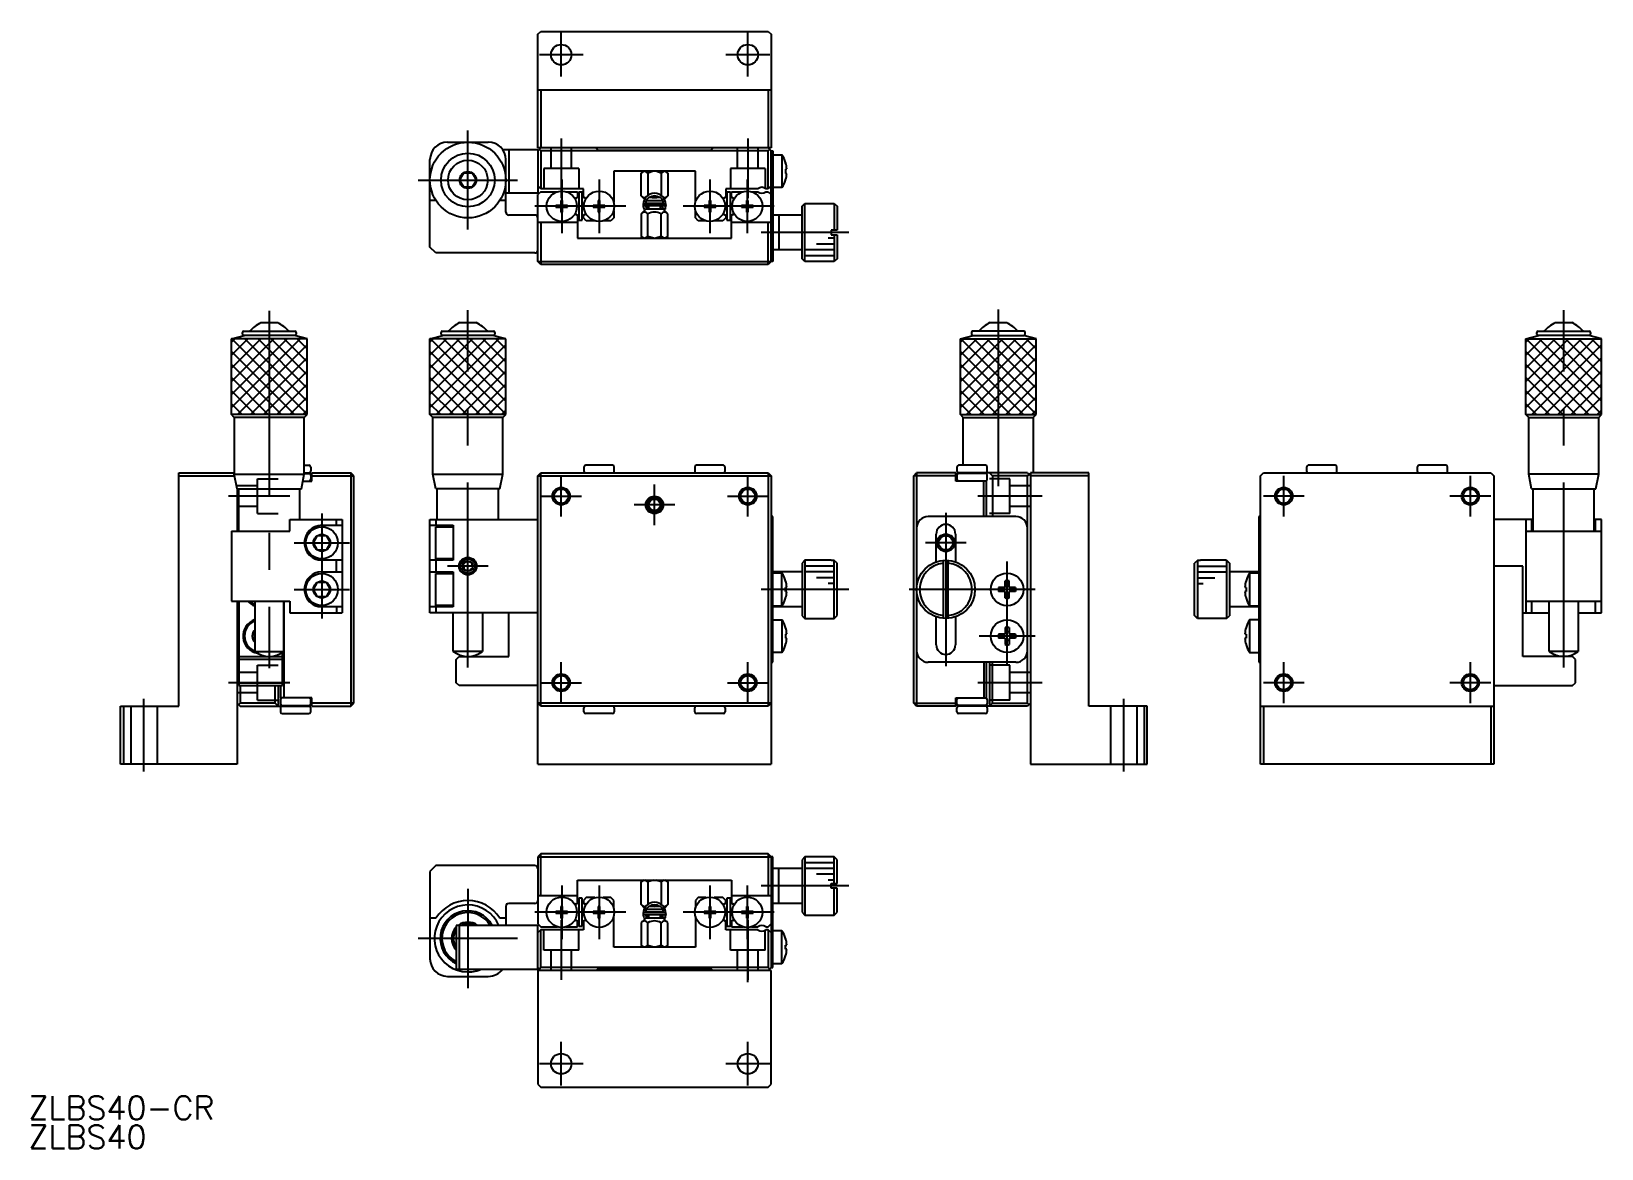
# Model space of a CAD drawing. Extents: x 1 to 270, y 0 to 192.
import ezdxf

# ---------------------------------------------------------------- set-up
doc = ezdxf.new("R2010")
doc.units = 0
doc.linetypes.add('CENTER', pattern=[50.8, 31.75, -6.35, 6.35, -6.35])
doc.linetypes.add('DASHED', pattern=[19.05, 12.7, -6.35])
doc.layers.get('0').update_dxf_attribs({"linetype": 'CONTINUOUS'})
doc.layers.add('CENTER', color=1, linetype='CENTER')
doc.styles.get("Standard").update_dxf_attribs({"font": 'txt.shx', "height": 3, "bigfont": 'bigfont.shx'})

# ---------------------------------------------------------------- blocks, each defined once
blk = doc.blocks.new('*U3')
at = {"color": 7, "linetype": 'CONTINUOUS'}
blk.add_text('ZLBS40-CR', height=4, dxfattribs=at).set_placement((0, 5))
blk = doc.blocks.new('*U4')
at = {"color": 7, "linetype": 'CONTINUOUS'}
blk.add_text('ZLBS40', height=4, dxfattribs=at).set_placement((0, 0))

msp = doc.modelspace()

# ---------------------------------------------------------------- linework, layer by layer
at = {"color": 7, "linetype": 'CONTINUOUS'}
for p, q in [((87.36, 191.15), (87.86, 191.65)), ((87.86, 191.65), (126.86, 191.65)), ((126.86, 191.65), (127.36, 191.15)), ((87.36, 171.65), (87.36, 191.15)), ((127.36, 191.15), (127.36, 171.65)), ((87.36, 181.65), (127.36, 181.65)), ((87.86, 181.65), (87.86, 171.65)), ((126.86, 181.65), (126.86, 171.65)), ((71.86, 172.65), (78.86, 172.65)), ((68.86, 154.65), (68.86, 169.65)), ((81.3, 171.4), (87.36, 171.4)), ((81.86, 160.65), (81.86, 169.65)), ((82.36, 171.4), (82.36, 163.9)), ((87.36, 171.15), (87.86, 171.65)), ((127.36, 171.65), (87.36, 171.65)), ((87.36, 171.4), (87.36, 163.9)), ((87.86, 171.15), (87.61, 171.4)), ((126.86, 171.15), (87.86, 171.15)), ((87.86, 171.15), (87.86, 164.65)), ((97.36, 171.65), (97.71, 171.3)), ((97.71, 171.3), (117.01, 171.3)), ((117.01, 171.3), (117.36, 171.65)), ((127.36, 171.15), (126.86, 171.65)), ((126.86, 171.15), (127.11, 171.4)), ((126.86, 164.65), (126.86, 171.15)), ((127.36, 152.15), (127.36, 171.15)), ((127.36, 171.15), (127.66, 171.15)), ((127.66, 171.15), (127.66, 152.15)), ((127.66, 170.45), (129.21, 170.45)), ((129.21, 170.45), (129.21, 164.85)), ((73.92, 166.15), (74.64, 167.4)), ((74.64, 167.4), (76.09, 167.4)), ((76.09, 167.4), (76.81, 166.15)), ((114.36, 167.65), (100.36, 167.65)), ((100.36, 167.65), (100.36, 162.36)), ((105.53, 167.65), (105.05, 167.35)), ((105.05, 167.35), (105.35, 167.65)), ((105.05, 163.46), (105.05, 167.35)), ((106.21, 167.35), (105.73, 167.65)), ((107.17, 167.65), (106.21, 167.35)), ((106.21, 167.35), (106.21, 163.49)), ((108.52, 167.35), (107.56, 167.65)), ((109, 167.65), (108.52, 167.35)), ((108.52, 167.35), (108.52, 163.49)), ((109.67, 167.35), (109.19, 167.65)), ((109.37, 167.65), (109.67, 167.35)), ((109.67, 167.35), (109.67, 163.46)), ((114.36, 162.36), (114.36, 167.65)), ((129.83, 169.15), (129.83, 169.11)), ((130.04, 168), (129.83, 168)), ((129.83, 168), (129.83, 167.3)), ((129.83, 167.3), (130.04, 167.3)), ((74.64, 164.9), (73.92, 166.15)), ((76.09, 164.9), (74.64, 164.9)), ((76.81, 166.15), (76.09, 164.9)), ((87.86, 164.65), (87.36, 165.15)), ((95.16, 164.65), (87.86, 164.65)), ((95.16, 163.2), (95.16, 164.65)), ((125.1, 164.65), (119.56, 164.65)), ((119.56, 164.65), (119.56, 163.2)), ((126.86, 164.65), (126.42, 164.65)), ((127.36, 165.15), (126.86, 164.65)), ((129.21, 164.85), (127.66, 164.85)), ((129.83, 166.15), (129.83, 166.19)), ((69.89, 162.65), (68.86, 162.65)), ((81.86, 162.65), (80.84, 162.65)), ((87.36, 163.9), (81.86, 163.9)), ((87.86, 164.15), (87.36, 163.65)), ((87.36, 152.15), (87.36, 163.65)), ((87.86, 164.15), (90.75, 164.15)), ((91.26, 161.79), (90.46, 161.79)), ((90.46, 161.79), (90.46, 161.5)), ((90.99, 161.79), (90.99, 161.5)), ((91.61, 162.65), (91.32, 162.65)), ((91.32, 162.65), (91.32, 161.85)), ((91.61, 162.12), (91.32, 162.12)), ((91.61, 161.85), (91.61, 162.65)), ((92.46, 161.79), (91.67, 161.79)), ((91.93, 161.5), (91.93, 161.79)), ((92.18, 164.15), (94.16, 164.15)), ((92.46, 161.5), (92.46, 161.79)), ((94.16, 163.2), (93.9, 163.05)), ((94.16, 164.15), (94.16, 163.2)), ((94.96, 164.05), (94.36, 164.05)), ((94.36, 164.05), (94.36, 159.25)), ((94.96, 159.25), (94.96, 164.05)), ((95.39, 163.07), (95.16, 163.2)), ((97.66, 161.79), (96.86, 161.79)), ((96.86, 161.79), (96.86, 161.5)), ((97.39, 161.79), (97.39, 161.5)), ((98.01, 162.65), (97.72, 162.65)), ((97.72, 162.65), (97.72, 161.85)), ((98.01, 162.12), (97.72, 162.12)), ((98.01, 161.85), (98.01, 162.65)), ((98.86, 161.79), (98.07, 161.79)), ((98.33, 161.5), (98.33, 161.79)), ((98.86, 161.5), (98.86, 161.79)), ((105.65, 162.86), (105.05, 163.46)), ((105.64, 162.15), (109.09, 162.15)), ((109.09, 161.7), (105.64, 161.7)), ((106.36, 163.15), (105.86, 162.65)), ((105.86, 162.65), (108.86, 162.65)), ((105.86, 162.65), (105.86, 162.15)), ((108.86, 162.15), (105.86, 162.15)), ((106.08, 161.15), (105.88, 161.7)), ((106.36, 161.65), (106.08, 161.65)), ((108.36, 163.15), (106.36, 163.15)), ((106.36, 161.15), (106.36, 161.7)), ((108.86, 162.65), (108.36, 163.15)), ((108.36, 161.15), (108.36, 161.7)), ((108.36, 161.65), (108.65, 161.65)), ((108.86, 162.15), (108.86, 162.65)), ((109.67, 163.46), (109.07, 162.86)), ((109.15, 161.71), (109.16, 161.7)), ((109.16, 161.7), (109.17, 161.66)), ((109.17, 161.66), (109.18, 161.63)), ((109.18, 161.63), (109.19, 161.6)), ((109.19, 161.6), (109.2, 161.56)), ((109.2, 161.56), (109.2, 161.53)), ((109.31, 161.89), (109.21, 161.38)), ((116.66, 161.79), (115.86, 161.79)), ((115.86, 161.79), (115.86, 161.5)), ((116.39, 161.79), (116.39, 161.5)), ((117.01, 162.65), (116.72, 162.65)), ((116.72, 162.65), (116.72, 161.85)), ((117.01, 162.12), (116.72, 162.12)), ((117.01, 161.85), (117.01, 162.65)), ((117.86, 161.79), (117.07, 161.79)), ((117.33, 161.5), (117.33, 161.79)), ((117.86, 161.5), (117.86, 161.79)), ((119.56, 163.2), (119.34, 163.07)), ((120.36, 164.05), (119.76, 164.05)), ((119.76, 164.05), (119.76, 159.25)), ((120.36, 159.25), (120.36, 164.05)), ((120.56, 163.2), (120.56, 164.15)), ((120.56, 164.15), (122.55, 164.15)), ((120.82, 163.05), (120.56, 163.2)), ((123.06, 161.79), (122.26, 161.79)), ((122.26, 161.79), (122.26, 161.5)), ((122.79, 161.79), (122.79, 161.5)), ((123.41, 162.65), (123.12, 162.65)), ((123.12, 162.65), (123.12, 161.85)), ((123.41, 162.12), (123.12, 162.12)), ((123.41, 161.85), (123.41, 162.65)), ((124.26, 161.79), (123.47, 161.79)), ((123.73, 161.5), (123.73, 161.79)), ((123.98, 164.15), (125.1, 164.15)), ((124.26, 161.5), (124.26, 161.79)), ((126.42, 164.15), (126.86, 164.15)), ((126.86, 164.15), (127.36, 163.65)), ((132.66, 161.65), (133.16, 162.15)), ((132.66, 152.65), (132.66, 161.65)), ((133.16, 152.15), (133.16, 162.15)), ((133.16, 162.15), (138.16, 162.15)), ((138.16, 162.15), (138.16, 157.55)), ((138.16, 162.15), (138.66, 161.65)), ((138.66, 161.65), (138.66, 157.55)), ((86.86, 160.15), (82.36, 160.15)), ((90.46, 161.5), (91.26, 161.5)), ((91.32, 161.44), (91.32, 160.65)), ((91.32, 161.18), (91.61, 161.18)), ((91.32, 160.65), (91.61, 160.65)), ((91.61, 160.65), (91.61, 161.44)), ((91.67, 161.5), (92.46, 161.5)), ((93.9, 160.25), (94.16, 160.1)), ((94.16, 160.1), (94.16, 156.15)), ((94.36, 159.25), (94.96, 159.25)), ((95.16, 160.1), (95.46, 160.27)), ((95.16, 159.65), (95.16, 160.1)), ((95.66, 159.15), (95.16, 159.65)), ((97.15, 159.15), (95.66, 159.15)), ((96.86, 161.5), (97.66, 161.5)), ((97.72, 161.44), (97.72, 160.65)), ((97.72, 161.18), (98.01, 161.18)), ((97.72, 160.65), (98.01, 160.65)), ((98.01, 160.65), (98.01, 161.44)), ((98.07, 161.5), (98.86, 161.5)), ((99.86, 159.15), (98.58, 159.15)), ((100.36, 159.65), (99.86, 159.15)), ((100.36, 160.94), (100.36, 159.65)), ((105.86, 161.15), (105.05, 160.34)), ((105.05, 160.34), (105.05, 156.45)), ((108.86, 161.15), (105.86, 161.15)), ((106.21, 156.45), (106.21, 160.34)), ((108.52, 156.45), (108.52, 160.34)), ((108.65, 161.15), (108.74, 161.32)), ((108.74, 161.31), (108.74, 161.32)), ((108.74, 161.32), (108.74, 161.32)), ((108.75, 161.31), (108.74, 161.31)), ((108.75, 161.3), (108.75, 161.31)), ((108.76, 161.3), (108.75, 161.3)), ((108.77, 161.29), (108.76, 161.3)), ((108.78, 161.28), (108.77, 161.29)), ((108.79, 161.28), (108.78, 161.28)), ((108.8, 161.27), (108.79, 161.28)), ((108.82, 161.26), (108.8, 161.27)), ((108.8, 161.27), (108.8, 161.27)), ((108.85, 161.25), (108.82, 161.26)), ((108.88, 161.23), (108.85, 161.25)), ((109.67, 160.34), (108.86, 161.15)), ((108.91, 161.21), (108.88, 161.23)), ((108.95, 161.2), (108.91, 161.21)), ((108.98, 161.18), (108.95, 161.2)), ((109.02, 161.17), (108.98, 161.18)), ((109.05, 161.16), (109.02, 161.17)), ((109.06, 161.15), (109.05, 161.16)), ((109.08, 161.15), (109.06, 161.15)), ((109.06, 160.96), (109.15, 161.14)), ((109.09, 161.15), (109.08, 161.15)), ((109.1, 161.14), (109.09, 161.15)), ((109.11, 161.14), (109.1, 161.14)), ((109.12, 161.14), (109.11, 161.14)), ((109.13, 161.14), (109.12, 161.14)), ((109.14, 161.14), (109.13, 161.14)), ((109.15, 161.14), (109.14, 161.14)), ((109.14, 161.14), (109.14, 161.14)), ((109.16, 161.17), (109.15, 161.14)), ((109.15, 161.14), (109.15, 161.14)), ((109.15, 161.14), (109.15, 161.14)), ((109.19, 161.24), (109.16, 161.17)), ((109.2, 161.31), (109.19, 161.28)), ((109.19, 161.28), (109.19, 161.24)), ((109.2, 161.53), (109.21, 161.49)), ((109.21, 161.35), (109.2, 161.31)), ((109.21, 161.49), (109.21, 161.45)), ((109.21, 161.45), (109.21, 161.42)), ((109.21, 161.42), (109.21, 161.38)), ((109.21, 161.38), (109.21, 161.35)), ((109.67, 156.45), (109.67, 160.34)), ((114.36, 159.65), (114.36, 160.94)), ((114.86, 159.15), (114.36, 159.65)), ((116.15, 159.15), (114.86, 159.15)), ((115.86, 161.5), (116.66, 161.5)), ((116.72, 161.44), (116.72, 160.65)), ((116.72, 161.18), (117.01, 161.18)), ((116.72, 160.65), (117.01, 160.65)), ((117.01, 160.65), (117.01, 161.44)), ((117.07, 161.5), (117.86, 161.5)), ((119.06, 159.15), (117.58, 159.15)), ((119.56, 159.65), (119.06, 159.15)), ((119.19, 160.32), (119.56, 160.1)), ((119.56, 160.1), (119.56, 159.65)), ((119.76, 159.25), (120.36, 159.25)), ((120.56, 160.1), (120.82, 160.25)), ((120.56, 156.15), (120.56, 160.1)), ((122.26, 161.5), (123.06, 161.5)), ((123.12, 161.44), (123.12, 160.65)), ((123.12, 161.18), (123.41, 161.18)), ((123.12, 160.65), (123.41, 160.65)), ((123.41, 160.65), (123.41, 161.44)), ((123.47, 161.5), (124.26, 161.5)), ((132.66, 160.15), (127.66, 160.15)), ((128.66, 160.15), (128.66, 154.15)), ((94.16, 158.85), (87.36, 158.85)), ((87.86, 158.85), (87.86, 151.65)), ((105.53, 156.15), (105.05, 156.45)), ((105.05, 156.45), (105.35, 156.15)), ((106.21, 156.45), (105.73, 156.15)), ((107.17, 156.15), (106.21, 156.45)), ((108.52, 156.45), (107.56, 156.15)), ((109, 156.15), (108.52, 156.45)), ((109.67, 156.45), (109.19, 156.15)), ((109.37, 156.15), (109.67, 156.45)), ((127.36, 158.85), (120.56, 158.85)), ((126.86, 151.65), (126.86, 158.85)), ((138.66, 157.55), (137.66, 157.55)), ((137.66, 157.55), (137.66, 156.75)), ((137.66, 156.75), (138.66, 156.75)), ((138.16, 156.75), (138.16, 152.15)), ((138.66, 156.75), (138.66, 152.65)), ((69.86, 153.65), (68.86, 154.65)), ((86.86, 153.65), (69.86, 153.65)), ((94.16, 156.15), (120.56, 156.15)), ((132.66, 154.15), (127.66, 154.15)), ((87.86, 151.65), (87.36, 152.15)), ((87.36, 152.15), (127.36, 152.15)), ((126.86, 151.65), (87.86, 151.65)), ((127.36, 152.15), (126.86, 151.65)), ((127.66, 152.15), (127.36, 152.15)), ((133.16, 152.15), (132.66, 152.65)), ((138.16, 152.15), (133.16, 152.15)), ((138.66, 152.65), (138.16, 152.15)), ((36.91, 140.21), (45.71, 140.21)), ((39.87, 141.72), (42.75, 141.72)), ((70.96, 140.21), (79.76, 140.21)), ((73.92, 141.72), (76.81, 141.72)), ((170.71, 140.21), (161.91, 140.21)), ((164.86, 141.72), (167.75, 141.72)), ((258.86, 140.21), (267.66, 140.21)), ((261.81, 141.72), (264.7, 141.72)), ((34.81, 138.92), (37.01, 139.51)), ((34.81, 125.92), (34.81, 138.92)), ((47.81, 138.92), (34.81, 138.92)), ((36.71, 139.71), (36.71, 140.01)), ((45.71, 139.51), (36.91, 139.51)), ((47.81, 138.92), (45.61, 139.51)), ((45.91, 140.01), (45.91, 139.71)), ((47.81, 125.92), (47.81, 138.92)), ((68.86, 138.92), (71.06, 139.51)), ((68.86, 125.92), (68.86, 138.92)), ((81.86, 138.92), (68.86, 138.92)), ((70.76, 139.71), (70.76, 140.01)), ((79.76, 139.51), (70.96, 139.51)), ((81.86, 138.92), (79.66, 139.51)), ((79.96, 140.01), (79.96, 139.71)), ((81.86, 125.92), (81.86, 138.92)), ((159.81, 138.92), (162.01, 139.51)), ((159.81, 125.92), (159.81, 138.92)), ((159.81, 138.92), (172.81, 138.92)), ((161.71, 140.01), (161.71, 139.71)), ((161.91, 139.51), (170.71, 139.51)), ((172.81, 138.92), (170.61, 139.51)), ((170.91, 139.71), (170.91, 140.01)), ((172.81, 125.92), (172.81, 138.92)), ((256.76, 138.92), (258.96, 139.51)), ((256.76, 125.92), (256.76, 138.92)), ((256.76, 138.92), (269.76, 138.92)), ((258.66, 139.71), (258.66, 140.01)), ((267.66, 139.51), (258.86, 139.51)), ((269.76, 138.92), (267.56, 139.51)), ((267.86, 140.01), (267.86, 139.71)), ((269.76, 125.92), (269.76, 138.92)), ((35.31, 125.42), (34.81, 125.92)), ((47.81, 125.92), (34.81, 125.92)), ((47.31, 125.42), (35.31, 125.42)), ((35.31, 125.42), (35.31, 115.67)), ((47.31, 125.42), (47.81, 125.92)), ((47.31, 115.67), (47.31, 125.42)), ((69.36, 125.42), (68.86, 125.92)), ((81.86, 125.92), (68.86, 125.92)), ((69.36, 115.67), (69.36, 125.42)), ((81.36, 125.42), (69.36, 125.42)), ((81.36, 125.42), (81.86, 125.92)), ((81.36, 115.67), (81.36, 125.42)), ((160.31, 125.42), (159.81, 125.92)), ((159.81, 125.92), (172.81, 125.92)), ((160.31, 117.22), (160.31, 125.42)), ((160.31, 125.42), (172.31, 125.42)), ((172.31, 125.42), (172.81, 125.92)), ((172.31, 125.42), (172.31, 115.92)), ((257.26, 125.42), (256.76, 125.92)), ((256.76, 125.92), (269.76, 125.92)), ((257.26, 115.67), (257.26, 125.42)), ((257.26, 125.42), (269.26, 125.42)), ((269.26, 125.42), (269.76, 125.92)), ((269.26, 115.67), (269.26, 125.42)), ((25.81, 75.92), (25.81, 115.92)), ((25.81, 115.92), (35.31, 115.92)), ((47.31, 117.22), (48.11, 117.22)), ((47.31, 115.92), (48.31, 115.92)), ((47.31, 115.82), (48.11, 115.82)), ((47.36, 115.92), (47.36, 115.82)), ((47.81, 115.92), (47.81, 115.82)), ((48.31, 115.92), (48.31, 115.74)), ((48.41, 116.92), (48.41, 116.22)), ((48.61, 115.92), (55.31, 115.92)), ((48.61, 114.52), (48.61, 115.92)), ((55.31, 115.92), (55.31, 75.92)), ((55.81, 115.42), (55.31, 115.92)), ((87.36, 115.42), (87.86, 115.92)), ((87.86, 115.92), (126.86, 115.92)), ((87.86, 75.92), (87.86, 115.92)), ((95.26, 116.92), (95.26, 116.22)), ((100.16, 117.22), (95.56, 117.22)), ((100.46, 116.22), (100.46, 116.92)), ((114.26, 116.92), (114.26, 116.22)), ((119.16, 117.22), (114.56, 117.22)), ((119.46, 116.22), (119.46, 116.92)), ((126.86, 115.92), (127.36, 115.42)), ((126.86, 115.92), (126.86, 75.92)), ((151.81, 115.42), (152.31, 115.92)), ((159.01, 115.92), (152.31, 115.92)), ((152.31, 115.92), (152.31, 75.92)), ((159.01, 114.52), (159.01, 115.92)), ((159.21, 116.92), (159.21, 116.22)), ((171.31, 115.92), (159.31, 115.92)), ((159.31, 115.92), (159.31, 115.74)), ((164.11, 117.22), (159.51, 117.22)), ((164.11, 115.82), (159.51, 115.82)), ((159.81, 115.92), (159.81, 115.82)), ((160.26, 115.92), (160.26, 115.82)), ((160.43, 115.92), (160.43, 115.82)), ((161.81, 115.92), (161.81, 115.82)), ((163.23, 115.92), (163.23, 115.82)), ((163.36, 115.92), (163.36, 115.82)), ((164.41, 116.22), (164.41, 116.92)), ((165.31, 115.42), (164.81, 115.92)), ((171.31, 115.92), (171.81, 115.42)), ((181.81, 115.92), (171.81, 115.92)), ((171.81, 115.92), (171.81, 65.92)), ((181.81, 75.92), (181.81, 115.92)), ((211.26, 115.42), (211.76, 115.92)), ((211.76, 115.92), (250.76, 115.92)), ((219.16, 116.92), (219.16, 116.22)), ((224.06, 117.22), (219.46, 117.22)), ((224.36, 116.22), (224.36, 116.92)), ((238.16, 116.92), (238.16, 116.22)), ((243.06, 117.22), (238.46, 117.22)), ((243.36, 116.22), (243.36, 116.92)), ((250.76, 115.92), (251.26, 115.42)), ((25.81, 115.42), (35.36, 115.42)), ((35.81, 113.17), (35.31, 115.67)), ((35.31, 115.67), (47.31, 115.67)), ((35.81, 113.17), (35.81, 105.92)), ((35.81, 113.17), (46.81, 113.17)), ((36.06, 105.92), (36.06, 113.17)), ((46.56, 107.92), (46.56, 113.17)), ((46.81, 113.17), (47.31, 115.67)), ((47.08, 114.52), (48.61, 114.52)), ((48.31, 114.59), (48.31, 114.52)), ((48.61, 115.67), (48.37, 115.67)), ((48.41, 115.52), (48.41, 114.82)), ((48.61, 115.42), (55.81, 115.42)), ((55.81, 76.42), (55.81, 115.42)), ((69.86, 113.17), (69.36, 115.67)), ((69.36, 115.67), (81.36, 115.67)), ((80.86, 113.17), (69.86, 113.17)), ((70.11, 107.92), (70.11, 113.17)), ((80.61, 107.92), (80.61, 113.17)), ((80.86, 113.17), (81.36, 115.67)), ((87.36, 65.92), (87.36, 115.42)), ((87.36, 115.42), (127.36, 115.42)), ((127.36, 115.42), (127.36, 65.92)), ((151.81, 76.42), (151.81, 115.42)), ((159.01, 115.42), (151.81, 115.42)), ((159.01, 115.67), (159.25, 115.67)), ((164.31, 114.52), (159.01, 114.52)), ((159.21, 115.52), (159.21, 114.82)), ((159.31, 114.59), (159.31, 114.52)), ((163.81, 108.42), (163.81, 114.52)), ((164.31, 108.42), (164.31, 114.52)), ((164.41, 114.82), (164.41, 115.52)), ((171.31, 115.42), (165.31, 115.42)), ((165.31, 115.42), (165.31, 108.42)), ((171.31, 115.42), (171.56, 115.67)), ((171.31, 76.42), (171.31, 115.42)), ((171.81, 115.67), (171.56, 115.67)), ((171.81, 115.42), (171.81, 76.42)), ((181.81, 115.42), (171.81, 115.42)), ((211.26, 65.92), (211.26, 115.42)), ((251.26, 115.42), (251.26, 65.92)), ((257.76, 113.17), (257.26, 115.67)), ((269.26, 115.67), (257.26, 115.67)), ((257.76, 113.17), (268.76, 113.17)), ((258.01, 105.92), (258.01, 113.17)), ((268.51, 105.92), (268.51, 113.17)), ((268.76, 113.17), (269.26, 115.67)), ((44.81, 105.92), (44.81, 107.92)), ((44.81, 107.92), (53.81, 107.92)), ((52.81, 106.92), (52.81, 107.92)), ((53.81, 107.92), (53.81, 91.92)), ((68.86, 91.92), (68.86, 107.92)), ((68.86, 107.92), (87.36, 107.92)), ((69.86, 107.92), (69.86, 106.92)), ((127.66, 108.42), (127.36, 108.42)), ((127.66, 83.42), (127.66, 108.42)), ((169.31, 108.42), (154.31, 108.42)), ((211.26, 108.42), (210.96, 108.42)), ((210.96, 108.42), (210.96, 83.42)), ((258.01, 107.92), (251.26, 107.92)), ((256.76, 107.92), (256.76, 91.92)), ((257.78, 105.92), (257.78, 107.92)), ((269.76, 107.92), (268.51, 107.92)), ((268.73, 105.92), (268.73, 107.92)), ((269.76, 91.92), (269.76, 107.92)), ((34.81, 105.92), (34.81, 93.92)), ((34.81, 105.92), (44.81, 105.92)), ((48.87, 103.92), (49.59, 105.17)), ((49.59, 105.17), (51.03, 105.17)), ((50.31, 106.92), (53.81, 106.92)), ((51.03, 105.17), (51.75, 103.92)), ((68.86, 106.92), (72.86, 106.92)), ((69.86, 101.17), (69.86, 106.67)), ((69.86, 106.67), (72.86, 106.67)), ((72.86, 106.92), (72.86, 100.92)), ((155.66, 100.64), (155.66, 105.42)), ((158.96, 105.42), (158.96, 100.64)), ((256.76, 105.92), (269.76, 105.92)), ((49.59, 102.67), (48.87, 103.92)), ((51.03, 102.67), (49.59, 102.67)), ((51.75, 103.92), (51.03, 102.67)), ((53.81, 100.92), (50.31, 100.92)), ((52.81, 98.92), (52.81, 100.92)), ((72.86, 100.92), (68.86, 100.92)), ((72.86, 101.17), (69.86, 101.17)), ((69.86, 100.92), (69.86, 98.92)), ((75.19, 100.76), (74.54, 100.19)), ((74.54, 100.19), (74.71, 99.34)), ((76.01, 100.49), (75.19, 100.76)), ((75.53, 99.07), (76.18, 99.64)), ((76.18, 99.64), (76.01, 100.49)), ((133.16, 100.92), (132.66, 100.42)), ((132.66, 100.42), (132.66, 91.42)), ((133.16, 100.92), (133.16, 90.92)), ((137.66, 100.92), (133.16, 100.92)), ((137.66, 100.9), (137.66, 100.92)), ((138.16, 100.9), (137.66, 100.9)), ((138.16, 90.93), (138.16, 100.9)), ((138.66, 100.4), (138.16, 100.9)), ((138.66, 91.43), (138.66, 100.4)), ((156.91, 90.93), (156.91, 100.9)), ((157.71, 90.93), (157.71, 100.9)), ((200.46, 100.9), (199.96, 100.4)), ((199.96, 91.43), (199.96, 100.4)), ((200.96, 100.9), (200.46, 100.9)), ((200.46, 100.9), (200.46, 90.93)), ((205.46, 100.92), (200.96, 100.92)), ((200.96, 100.92), (200.96, 100.9)), ((205.46, 100.92), (205.46, 90.92)), ((205.46, 100.92), (205.96, 100.42)), ((205.96, 100.42), (205.96, 91.42)), ((256.26, 99.92), (251.26, 99.92)), ((256.26, 84.42), (256.26, 99.92)), ((48.87, 95.92), (49.59, 97.17)), ((49.59, 97.17), (51.03, 97.17)), ((50.31, 98.92), (53.81, 98.92)), ((51.03, 97.17), (51.75, 95.92)), ((68.86, 98.92), (72.86, 98.92)), ((69.86, 93.17), (69.86, 98.67)), ((69.86, 98.67), (72.86, 98.67)), ((72.86, 98.92), (72.86, 92.92)), ((74.71, 99.34), (75.53, 99.07)), ((132.66, 98.92), (127.66, 98.92)), ((129.21, 98.72), (127.66, 98.72)), ((128.66, 98.92), (128.66, 98.72)), ((129.21, 93.12), (129.21, 98.72)), ((129.83, 97.42), (129.83, 97.37)), ((167.46, 96.27), (167.46, 97.37)), ((168.16, 96.27), (168.16, 97.37)), ((210.96, 98.92), (205.96, 98.92)), ((208.79, 97.37), (208.79, 97.42)), ((210.96, 98.72), (209.41, 98.72)), ((209.41, 98.72), (209.41, 93.12)), ((209.96, 98.72), (209.96, 98.92)), ((49.59, 94.67), (48.87, 95.92)), ((51.03, 94.67), (49.59, 94.67)), ((51.75, 95.92), (51.03, 94.67)), ((129.83, 95.57), (129.83, 96.27)), ((129.83, 96.27), (130.04, 96.27)), ((130.04, 95.57), (129.83, 95.57)), ((129.83, 94.42), (129.83, 94.46)), ((167.46, 96.27), (166.35, 96.27)), ((167.46, 95.57), (166.35, 95.57)), ((167.46, 94.46), (167.46, 95.57)), ((169.26, 96.27), (168.16, 96.27)), ((168.16, 94.46), (168.16, 95.57)), ((169.26, 95.57), (168.16, 95.57)), ((208.79, 96.27), (208.58, 96.27)), ((208.79, 95.57), (208.58, 95.57)), ((208.79, 96.27), (208.79, 95.57)), ((208.79, 94.46), (208.79, 94.42)), ((34.81, 93.92), (44.81, 93.92)), ((35.81, 93.92), (35.81, 65.92)), ((36.06, 93.92), (36.06, 79.42)), ((38.81, 93.92), (38.81, 85.29)), ((43.81, 93.92), (43.81, 77.32)), ((43.81, 85.29), (43.81, 93.92)), ((44.81, 93.92), (44.81, 91.92)), ((44.81, 91.92), (53.81, 91.92)), ((53.81, 92.92), (50.31, 92.92)), ((52.81, 92.92), (52.81, 91.92)), ((72.86, 92.92), (68.86, 92.92)), ((87.36, 91.92), (68.86, 91.92)), ((72.86, 93.17), (69.86, 93.17)), ((69.86, 92.92), (69.86, 91.92)), ((72.86, 85.29), (72.86, 91.92)), ((77.86, 91.92), (77.86, 85.29)), ((82.36, 84.42), (82.36, 91.92)), ((127.66, 93.12), (129.21, 93.12)), ((132.66, 92.92), (127.66, 92.92)), ((128.66, 93.12), (128.66, 92.92)), ((210.96, 92.92), (205.96, 92.92)), ((209.41, 93.12), (210.96, 93.12)), ((209.96, 93.12), (209.96, 92.92)), ((256.26, 91.92), (260.76, 91.92)), ((256.76, 93.92), (269.76, 93.92)), ((257.78, 91.92), (257.78, 93.92)), ((260.76, 85.29), (260.76, 93.92)), ((265.76, 93.92), (265.76, 85.29)), ((265.76, 91.92), (269.76, 91.92)), ((268.73, 91.92), (268.73, 93.92)), ((127.66, 90.72), (129.21, 90.72)), ((129.21, 90.72), (129.21, 85.12)), ((129.83, 89.42), (129.83, 89.37)), ((132.66, 91.42), (133.16, 90.92)), ((133.16, 90.92), (137.66, 90.92)), ((137.66, 90.92), (137.66, 90.93)), ((137.66, 90.93), (138.16, 90.93)), ((138.16, 90.93), (138.66, 91.43)), ((155.66, 86.42), (155.66, 91.2)), ((158.96, 91.2), (158.96, 86.42)), ((167.46, 89.37), (167.46, 88.27)), ((168.16, 89.37), (168.16, 88.27)), ((200.46, 90.93), (199.96, 91.43)), ((200.96, 90.93), (200.46, 90.93)), ((200.96, 90.92), (200.96, 90.93)), ((205.46, 90.92), (200.96, 90.92)), ((205.46, 90.92), (205.96, 91.42)), ((208.79, 89.37), (208.79, 89.42)), ((210.96, 90.72), (209.41, 90.72)), ((209.41, 90.72), (209.41, 85.12)), ((38.81, 88.68), (38.37, 87.92)), ((38.37, 87.92), (38.81, 87.15)), ((130.04, 88.27), (129.83, 88.27)), ((129.83, 88.27), (129.83, 87.57)), ((129.83, 87.57), (130.04, 87.57)), ((129.83, 86.42), (129.83, 86.46)), ((167.46, 88.27), (166.35, 88.27)), ((167.46, 87.57), (166.35, 87.57)), ((167.46, 87.57), (167.46, 86.46)), ((169.26, 88.27), (168.16, 88.27)), ((168.16, 87.57), (168.16, 86.46)), ((169.26, 87.57), (168.16, 87.57)), ((208.79, 88.27), (208.58, 88.27)), ((208.79, 87.57), (208.58, 87.57)), ((208.79, 88.27), (208.79, 87.57)), ((208.79, 86.46), (208.79, 86.42)), ((36.06, 84.42), (43.56, 84.42)), ((43.56, 83.92), (36.06, 83.92)), ((38.81, 85.29), (43.81, 85.29)), ((43.56, 79.42), (43.56, 85.11)), ((77.86, 85.29), (72.86, 85.29)), ((73.36, 83.92), (73.86, 84.42)), ((73.36, 79.92), (73.36, 83.92)), ((73.86, 84.42), (82.36, 84.42)), ((129.21, 85.12), (127.66, 85.12)), ((209.41, 85.12), (210.96, 85.12)), ((264.76, 84.42), (256.26, 84.42)), ((265.76, 85.29), (260.76, 85.29)), ((265.26, 83.92), (264.76, 84.42)), ((265.26, 79.92), (265.26, 83.92)), ((127.36, 83.42), (127.66, 83.42)), ((169.31, 83.42), (154.31, 83.42)), ((163.81, 83.42), (163.81, 77.32)), ((164.31, 77.32), (164.31, 83.42)), ((164.81, 83.42), (164.81, 75.92)), ((165.31, 76.42), (165.31, 83.42)), ((210.96, 83.42), (211.26, 83.42)), ((36.06, 79.92), (43.56, 79.92)), ((36.06, 79.42), (43.56, 79.42)), ((36.31, 79.42), (36.31, 76.42)), ((42.31, 76.42), (42.31, 79.42)), ((42.81, 79.42), (42.81, 75.92)), ((43.31, 77.32), (43.31, 79.42)), ((73.86, 79.42), (73.36, 79.92)), ((87.36, 79.42), (73.86, 79.42)), ((251.26, 79.42), (264.76, 79.42)), ((264.76, 79.42), (265.26, 79.92)), ((15.81, 65.92), (15.81, 75.92)), ((15.81, 75.92), (25.81, 75.92)), ((16.31, 75.92), (16.31, 65.92)), ((35.81, 76.42), (36.31, 75.92)), ((36.31, 76.42), (36.06, 76.17)), ((42.31, 76.42), (36.31, 76.42)), ((36.31, 75.92), (42.81, 75.92)), ((42.81, 75.92), (42.31, 76.42)), ((42.81, 75.92), (48.31, 75.92)), ((43.21, 77.02), (43.21, 76.32)), ((43.21, 75.62), (43.21, 74.92)), ((48.61, 77.32), (43.31, 77.32)), ((43.51, 76.02), (48.11, 76.02)), ((44.26, 75.92), (44.26, 76.02)), ((44.39, 75.92), (44.39, 76.02)), ((45.81, 75.92), (45.81, 76.02)), ((47.19, 75.92), (47.19, 76.02)), ((47.36, 75.92), (47.36, 76.02)), ((47.81, 75.92), (47.81, 76.02)), ((48.31, 77.24), (48.31, 77.32)), ((48.31, 75.92), (48.31, 76.09)), ((48.41, 76.32), (48.41, 77.02)), ((48.41, 74.92), (48.41, 75.62)), ((48.61, 75.92), (48.61, 77.32)), ((55.81, 76.42), (48.61, 76.42)), ((48.61, 75.92), (55.31, 75.92)), ((55.31, 75.92), (55.81, 76.42)), ((87.86, 75.92), (87.36, 76.42)), ((127.36, 76.42), (87.36, 76.42)), ((126.86, 75.92), (87.86, 75.92)), ((95.26, 74.92), (95.26, 75.62)), ((100.46, 75.62), (100.46, 74.92)), ((114.26, 74.92), (114.26, 75.62)), ((119.46, 75.62), (119.46, 74.92)), ((127.36, 76.42), (126.86, 75.92)), ((152.31, 75.92), (151.81, 76.42)), ((151.81, 76.42), (159.01, 76.42)), ((159.01, 75.92), (152.31, 75.92)), ((159.01, 75.92), (159.01, 77.32)), ((159.01, 77.32), (164.31, 77.32)), ((159.21, 76.32), (159.21, 77.02)), ((159.21, 74.92), (159.21, 75.62)), ((159.31, 77.24), (159.31, 77.32)), ((159.31, 75.92), (159.31, 76.09)), ((164.81, 75.92), (159.31, 75.92)), ((164.11, 76.02), (159.51, 76.02)), ((159.81, 75.92), (159.81, 76.02)), ((160.26, 75.92), (160.26, 76.02)), ((160.43, 75.92), (160.43, 76.02)), ((161.81, 75.92), (161.81, 76.02)), ((163.23, 75.92), (163.23, 76.02)), ((163.36, 75.92), (163.36, 76.02)), ((164.41, 77.02), (164.41, 76.32)), ((164.41, 75.62), (164.41, 74.92)), ((164.81, 75.92), (165.31, 76.42)), ((171.31, 75.92), (164.81, 75.92)), ((165.31, 76.42), (171.31, 76.42)), ((171.81, 76.42), (171.31, 75.92)), ((171.31, 76.42), (171.56, 76.17)), ((191.81, 75.92), (181.81, 75.92)), ((191.31, 75.92), (191.31, 65.92)), ((191.81, 65.92), (191.81, 75.92)), ((211.26, 75.92), (251.26, 75.92)), ((211.76, 75.92), (211.76, 65.92)), ((250.76, 75.92), (250.76, 65.92)), ((43.51, 74.62), (48.11, 74.62)), ((100.16, 74.62), (95.56, 74.62)), ((119.16, 74.62), (114.56, 74.62)), ((164.11, 74.62), (159.51, 74.62)), ((35.81, 65.92), (15.81, 65.92)), ((87.36, 65.92), (127.36, 65.92)), ((171.81, 65.92), (191.81, 65.92)), ((251.26, 65.92), (211.26, 65.92)), ((69.86, 48.55), (68.86, 47.55)), ((86.86, 48.55), (69.86, 48.55)), ((87.86, 50.55), (87.36, 50.05)), ((87.36, 50.05), (87.36, 38.55)), ((87.36, 50.05), (127.36, 50.05)), ((126.86, 50.55), (87.86, 50.55)), ((87.86, 43.35), (87.86, 50.55)), ((127.36, 50.05), (126.86, 50.55)), ((126.86, 50.55), (126.86, 43.35)), ((127.66, 50.05), (127.36, 50.05)), ((127.36, 50.05), (127.36, 31.05)), ((127.66, 31.05), (127.66, 50.05)), ((133.16, 50.05), (132.66, 49.55)), ((132.66, 49.55), (132.66, 40.55)), ((133.16, 50.05), (133.16, 40.05)), ((138.16, 50.05), (133.16, 50.05)), ((138.16, 45.45), (138.16, 50.05)), ((138.66, 49.55), (138.16, 50.05)), ((138.66, 45.45), (138.66, 49.55)), ((68.86, 47.55), (68.86, 32.55)), ((94.16, 42.1), (94.16, 46.05)), ((94.16, 46.05), (120.56, 46.05)), ((105.53, 46.05), (105.05, 45.75)), ((105.05, 45.75), (105.35, 46.05)), ((106.21, 45.75), (105.73, 46.05)), ((107.17, 46.05), (106.21, 45.75)), ((108.52, 45.75), (107.56, 46.05)), ((109, 46.05), (108.52, 45.75)), ((109.67, 45.75), (109.19, 46.05)), ((109.37, 46.05), (109.67, 45.75)), ((120.56, 46.05), (120.56, 42.1)), ((132.66, 48.05), (127.66, 48.05)), ((128.66, 42.05), (128.66, 48.05)), ((94.16, 43.35), (87.36, 43.35)), ((105.05, 41.86), (105.05, 45.75)), ((106.21, 45.75), (106.21, 41.9)), ((108.52, 45.75), (108.52, 41.9)), ((109.67, 45.75), (109.67, 41.86)), ((127.36, 43.35), (120.56, 43.35)), ((137.66, 44.65), (137.66, 45.45)), ((137.66, 45.45), (138.66, 45.45)), ((138.66, 44.65), (137.66, 44.65)), ((138.16, 40.05), (138.16, 44.65)), ((138.66, 40.55), (138.66, 44.65)), ((81.86, 41.55), (81.86, 38.3)), ((86.86, 42.05), (82.36, 42.05)), ((91.26, 40.7), (90.46, 40.7)), ((90.46, 40.7), (90.46, 40.41)), ((90.46, 40.41), (91.26, 40.41)), ((90.99, 40.7), (90.99, 40.41)), ((91.61, 41.55), (91.32, 41.55)), ((91.32, 41.55), (91.32, 40.76)), ((91.61, 41.02), (91.32, 41.02)), ((91.61, 40.76), (91.61, 41.55)), ((92.46, 40.7), (91.67, 40.7)), ((91.67, 40.41), (92.46, 40.41)), ((91.93, 40.41), (91.93, 40.7)), ((92.46, 40.41), (92.46, 40.7)), ((93.9, 41.95), (94.16, 42.1)), ((94.96, 42.95), (94.36, 42.95)), ((94.36, 42.95), (94.36, 38.15)), ((94.96, 38.15), (94.96, 42.95)), ((95.66, 43.05), (95.16, 42.55)), ((95.16, 42.55), (95.16, 42.1)), ((95.16, 42.1), (95.46, 41.93)), ((97.15, 43.05), (95.66, 43.05)), ((97.66, 40.7), (96.86, 40.7)), ((96.86, 40.7), (96.86, 40.41)), ((96.86, 40.41), (97.66, 40.41)), ((97.39, 40.7), (97.39, 40.41)), ((98.01, 41.55), (97.72, 41.55)), ((97.72, 41.55), (97.72, 40.76)), ((98.01, 41.02), (97.72, 41.02)), ((98.01, 40.76), (98.01, 41.55)), ((98.86, 40.7), (98.07, 40.7)), ((98.07, 40.41), (98.86, 40.41)), ((98.33, 40.41), (98.33, 40.7)), ((99.86, 43.05), (98.58, 43.05)), ((98.86, 40.41), (98.86, 40.7)), ((100.36, 42.55), (99.86, 43.05)), ((100.36, 41.27), (100.36, 42.55)), ((105.65, 41.26), (105.05, 41.86)), ((105.64, 40.55), (109.09, 40.55)), ((106.36, 41.55), (105.86, 41.05)), ((105.86, 41.05), (108.86, 41.05)), ((105.86, 41.05), (105.86, 40.55)), ((108.86, 40.55), (105.86, 40.55)), ((108.36, 41.55), (106.36, 41.55)), ((108.86, 41.05), (108.36, 41.55)), ((108.86, 40.55), (108.86, 41.05)), ((109.67, 41.86), (109.07, 41.26)), ((114.86, 43.05), (114.36, 42.55)), ((114.36, 42.55), (114.36, 41.27)), ((116.15, 43.05), (114.86, 43.05)), ((116.66, 40.7), (115.86, 40.7)), ((115.86, 40.7), (115.86, 40.41)), ((115.86, 40.41), (116.66, 40.41)), ((116.39, 40.7), (116.39, 40.41)), ((117.01, 41.55), (116.72, 41.55)), ((116.72, 41.55), (116.72, 40.76)), ((117.01, 41.02), (116.72, 41.02)), ((117.01, 40.76), (117.01, 41.55)), ((117.86, 40.7), (117.07, 40.7)), ((117.07, 40.41), (117.86, 40.41)), ((117.33, 40.41), (117.33, 40.7)), ((119.06, 43.05), (117.58, 43.05)), ((117.86, 40.41), (117.86, 40.7)), ((119.56, 42.55), (119.06, 43.05)), ((119.27, 41.93), (119.56, 42.1)), ((119.56, 42.1), (119.56, 42.55)), ((120.36, 42.95), (119.76, 42.95)), ((119.76, 42.95), (119.76, 38.15)), ((120.36, 38.15), (120.36, 42.95)), ((120.56, 42.1), (120.82, 41.95)), ((123.06, 40.7), (122.26, 40.7)), ((122.26, 40.7), (122.26, 40.41)), ((122.26, 40.41), (123.06, 40.41)), ((122.79, 40.7), (122.79, 40.41)), ((123.41, 41.55), (123.12, 41.55)), ((123.12, 41.55), (123.12, 40.76)), ((123.41, 41.02), (123.12, 41.02)), ((123.41, 40.76), (123.41, 41.55)), ((124.26, 40.7), (123.47, 40.7)), ((123.47, 40.41), (124.26, 40.41)), ((123.73, 40.41), (123.73, 40.7)), ((124.26, 40.41), (124.26, 40.7)), ((132.66, 42.05), (127.66, 42.05)), ((132.66, 40.55), (133.16, 40.05)), ((138.16, 40.05), (138.66, 40.55)), ((69.89, 39.55), (68.86, 39.55)), ((87.36, 38.3), (73.36, 38.3)), ((73.36, 38.3), (73.36, 30.8)), ((73.86, 38.3), (73.86, 30.8)), ((81.86, 39.55), (80.84, 39.55)), ((87.36, 38.55), (87.86, 38.05)), ((87.36, 30.8), (87.36, 38.3)), ((87.86, 38.05), (90.75, 38.05)), ((91.32, 40.35), (91.32, 39.55)), ((91.32, 40.08), (91.61, 40.08)), ((91.32, 39.55), (91.61, 39.55)), ((91.61, 39.55), (91.61, 40.35)), ((92.18, 38.05), (94.16, 38.05)), ((94.16, 39), (93.9, 39.15)), ((94.16, 38.05), (94.16, 39)), ((94.36, 38.15), (94.96, 38.15)), ((95.39, 39.13), (95.16, 39)), ((95.16, 39), (95.16, 37.55)), ((97.72, 40.35), (97.72, 39.55)), ((97.72, 40.08), (98.01, 40.08)), ((97.72, 39.55), (98.01, 39.55)), ((98.01, 39.55), (98.01, 40.35)), ((100.36, 34.55), (100.36, 39.84)), ((105.86, 39.55), (105.05, 38.74)), ((105.05, 38.74), (105.05, 34.85)), ((109.09, 40.1), (105.64, 40.1)), ((108.86, 39.55), (105.86, 39.55)), ((106.08, 39.55), (105.88, 40.1)), ((106.36, 40.05), (106.08, 40.05)), ((106.21, 34.85), (106.21, 38.74)), ((106.36, 39.55), (106.36, 40.1)), ((108.36, 39.55), (108.36, 40.1)), ((108.36, 40.05), (108.65, 40.05)), ((108.52, 34.85), (108.52, 38.74)), ((108.65, 39.55), (108.74, 39.72)), ((108.75, 39.71), (108.74, 39.72)), ((108.74, 39.72), (108.74, 39.72)), ((108.74, 39.72), (108.74, 39.72)), ((108.76, 39.7), (108.75, 39.71)), ((108.75, 39.71), (108.75, 39.71)), ((108.77, 39.69), (108.76, 39.7)), ((108.78, 39.69), (108.77, 39.69)), ((108.79, 39.68), (108.78, 39.69)), ((108.8, 39.68), (108.79, 39.68)), ((108.8, 39.67), (108.8, 39.68)), ((108.82, 39.67), (108.8, 39.67)), ((108.85, 39.65), (108.82, 39.67)), ((108.88, 39.63), (108.85, 39.65)), ((109.67, 38.74), (108.86, 39.55)), ((108.91, 39.62), (108.88, 39.63)), ((108.95, 39.6), (108.91, 39.62)), ((108.98, 39.59), (108.95, 39.6)), ((109.02, 39.57), (108.98, 39.59)), ((109.05, 39.56), (109.02, 39.57)), ((109.06, 39.56), (109.05, 39.56)), ((109.08, 39.55), (109.06, 39.56)), ((109.06, 39.36), (109.15, 39.55)), ((109.09, 39.55), (109.08, 39.55)), ((109.1, 39.55), (109.09, 39.55)), ((109.11, 39.54), (109.1, 39.55)), ((109.12, 39.54), (109.11, 39.54)), ((109.13, 39.54), (109.12, 39.54)), ((109.14, 39.54), (109.13, 39.54)), ((109.15, 39.54), (109.14, 39.54)), ((109.14, 39.54), (109.14, 39.54)), ((109.15, 40.11), (109.16, 40.1)), ((109.16, 39.58), (109.15, 39.55)), ((109.15, 39.55), (109.15, 39.55)), ((109.15, 39.55), (109.15, 39.54)), ((109.16, 40.1), (109.17, 40.07)), ((109.19, 39.65), (109.16, 39.58)), ((109.17, 40.07), (109.18, 40.03)), ((109.18, 40.03), (109.19, 40)), ((109.19, 40), (109.2, 39.96)), ((109.2, 39.72), (109.19, 39.68)), ((109.19, 39.68), (109.19, 39.65)), ((109.2, 39.96), (109.2, 39.93)), ((109.2, 39.93), (109.21, 39.89)), ((109.21, 39.75), (109.2, 39.72)), ((109.31, 40.29), (109.21, 39.78)), ((109.21, 39.89), (109.21, 39.86)), ((109.21, 39.86), (109.21, 39.82)), ((109.21, 39.82), (109.21, 39.79)), ((109.21, 39.79), (109.21, 39.75)), ((109.67, 34.85), (109.67, 38.74)), ((114.36, 39.84), (114.36, 34.55)), ((116.72, 40.35), (116.72, 39.55)), ((116.72, 40.08), (117.01, 40.08)), ((116.72, 39.55), (117.01, 39.55)), ((117.01, 39.55), (117.01, 40.35)), ((119.56, 39), (119.34, 39.13)), ((119.56, 37.55), (119.56, 39)), ((119.76, 38.15), (120.36, 38.15)), ((120.82, 39.15), (120.56, 39)), ((120.56, 39), (120.56, 38.05)), ((120.56, 38.05), (122.55, 38.05)), ((123.12, 40.35), (123.12, 39.55)), ((123.12, 40.08), (123.41, 40.08)), ((123.12, 39.55), (123.41, 39.55)), ((123.41, 39.55), (123.41, 40.35)), ((123.98, 38.05), (125.1, 38.05)), ((126.42, 38.05), (126.86, 38.05)), ((126.86, 38.05), (127.36, 38.55)), ((133.16, 40.05), (138.16, 40.05)), ((87.86, 37.55), (87.36, 37.05)), ((95.16, 37.55), (87.86, 37.55)), ((87.86, 31.05), (87.86, 37.55)), ((125.1, 37.55), (119.56, 37.55)), ((126.86, 37.55), (126.42, 37.55)), ((127.36, 37.05), (126.86, 37.55)), ((126.86, 37.55), (126.86, 31.05)), ((129.21, 37.35), (127.66, 37.35)), ((129.21, 31.75), (129.21, 37.35)), ((129.83, 36.05), (129.83, 36.01)), ((114.36, 34.55), (100.36, 34.55)), ((105.53, 34.55), (105.05, 34.85)), ((105.05, 34.85), (105.35, 34.55)), ((106.21, 34.85), (105.73, 34.55)), ((107.17, 34.55), (106.21, 34.85)), ((108.52, 34.85), (107.56, 34.55)), ((109, 34.55), (108.52, 34.85)), ((109.67, 34.85), (109.19, 34.55)), ((109.37, 34.55), (109.67, 34.85)), ((129.83, 34.2), (129.83, 34.9)), ((129.83, 34.9), (130.04, 34.9)), ((130.04, 34.2), (129.83, 34.2)), ((129.83, 33.05), (129.83, 33.09)), ((73.36, 30.8), (87.36, 30.8)), ((87.36, 31.05), (87.86, 30.55)), ((87.36, 30.55), (87.36, 11.05)), ((127.36, 30.55), (87.36, 30.55)), ((87.86, 31.05), (87.61, 30.8)), ((126.86, 31.05), (87.86, 31.05)), ((97.36, 30.55), (97.71, 30.9)), ((97.71, 30.9), (117.01, 30.9)), ((117.01, 30.9), (117.36, 30.55)), ((126.86, 30.55), (127.36, 31.05)), ((126.86, 31.05), (127.11, 30.8)), ((127.36, 31.05), (127.66, 31.05)), ((127.36, 11.05), (127.36, 30.55)), ((127.66, 31.75), (129.21, 31.75)), ((71.86, 29.55), (78.86, 29.55)), ((87.36, 11.05), (87.86, 10.55)), ((126.86, 10.55), (127.36, 11.05)), ((87.86, 10.55), (126.86, 10.55))]:
    msp.add_line(p, q, dxfattribs=at)
at = {"color": 3, "linetype": 'DASHED'}
for p, q in [((89.61, 168.15), (89.61, 171.65)), ((93.11, 168.15), (93.11, 171.65)), ((121.61, 168.15), (121.61, 171.65)), ((125.11, 168.15), (125.11, 171.65)), ((94.36, 168.15), (88.36, 168.15)), ((88.36, 168.15), (88.36, 164.65)), ((94.36, 168.15), (94.36, 164.65)), ((126.36, 168.15), (120.36, 168.15)), ((120.36, 168.15), (120.36, 164.65)), ((126.36, 168.15), (126.36, 164.7)), ((39.31, 113.67), (35.81, 113.67)), ((39.31, 108.92), (39.31, 114.92)), ((39.31, 114.92), (42.81, 114.92)), ((168.31, 114.92), (164.81, 114.92)), ((168.31, 108.92), (168.31, 114.92)), ((171.81, 113.67), (168.31, 113.67)), ((39.31, 110.17), (35.81, 110.17)), ((39.31, 108.92), (42.81, 108.92)), ((168.31, 108.92), (164.81, 108.92)), ((171.81, 110.17), (168.31, 110.17)), ((39.31, 81.67), (35.81, 81.67)), ((39.31, 76.92), (39.31, 82.92)), ((39.31, 82.92), (42.81, 82.92)), ((168.31, 82.92), (164.81, 82.92)), ((168.31, 76.92), (168.31, 82.92)), ((171.81, 81.67), (168.31, 81.67)), ((39.31, 78.17), (35.81, 78.17)), ((171.81, 78.17), (168.31, 78.17)), ((17.56, 75.92), (17.56, 65.92)), ((22.06, 75.92), (22.06, 65.92)), ((39.31, 76.92), (42.81, 76.92)), ((168.31, 76.92), (164.81, 76.92)), ((185.56, 75.92), (185.56, 65.92)), ((190.06, 75.92), (190.06, 65.92)), ((88.36, 34.05), (88.36, 37.55)), ((94.36, 34.05), (94.36, 37.55)), ((120.36, 34.05), (120.36, 37.55)), ((126.36, 34.05), (126.36, 37.5)), ((94.36, 34.05), (88.36, 34.05)), ((89.61, 30.55), (89.61, 34.05)), ((93.11, 30.55), (93.11, 34.05)), ((126.36, 34.05), (120.36, 34.05)), ((121.61, 30.55), (121.61, 34.05)), ((125.11, 30.55), (125.11, 34.05))]:
    msp.add_line(p, q, dxfattribs=at)
at = {"color": 3, "linetype": 'CONTINUOUS'}
for p, q in [((138.16, 154.15), (133.16, 154.15)), ((138.16, 155.15), (135.16, 155.15)), ((138.16, 156.15), (137.16, 156.15)), ((138.16, 153.15), (133.16, 153.15)), ((46.6, 138.92), (34.81, 127.12)), ((44.36, 138.92), (34.81, 129.37)), ((42.11, 138.92), (34.81, 131.61)), ((39.87, 138.92), (34.81, 133.86)), ((37.62, 138.92), (34.81, 136.1)), ((35.38, 138.92), (34.81, 138.35)), ((47.81, 125.98), (34.88, 138.92)), ((47.81, 137.88), (35.85, 125.92)), ((47.81, 128.23), (37.12, 138.92)), ((47.81, 130.47), (39.37, 138.92)), ((47.81, 132.72), (41.61, 138.92)), ((47.81, 134.96), (43.86, 138.92)), ((47.81, 137.21), (46.1, 138.92)), ((80.66, 138.92), (68.86, 127.12)), ((78.41, 138.92), (68.86, 129.37)), ((76.17, 138.92), (68.86, 131.61)), ((73.92, 138.92), (68.86, 133.86)), ((71.68, 138.92), (68.86, 136.1)), ((69.43, 138.92), (68.86, 138.35)), ((81.86, 125.98), (68.93, 138.92)), ((81.86, 137.88), (69.9, 125.92)), ((81.86, 128.23), (71.18, 138.92)), ((81.86, 130.47), (73.42, 138.92)), ((81.86, 132.72), (75.67, 138.92)), ((81.86, 134.96), (77.91, 138.92)), ((81.86, 137.21), (80.16, 138.92)), ((171.6, 138.92), (159.81, 127.12)), ((169.36, 138.92), (159.81, 129.37)), ((167.11, 138.92), (159.81, 131.61)), ((164.87, 138.92), (159.81, 133.86)), ((162.62, 138.92), (159.81, 136.1)), ((160.37, 138.92), (159.81, 138.35)), ((172.81, 125.98), (159.87, 138.92)), ((172.81, 137.88), (160.84, 125.92)), ((172.81, 128.23), (162.12, 138.92)), ((172.81, 130.47), (164.36, 138.92)), ((172.81, 132.72), (166.61, 138.92)), ((172.81, 134.96), (168.85, 138.92)), ((172.81, 137.21), (171.1, 138.92)), ((268.55, 138.92), (256.76, 127.12)), ((266.31, 138.92), (256.76, 129.37)), ((264.06, 138.92), (256.76, 131.61)), ((261.81, 138.92), (256.76, 133.86)), ((259.57, 138.92), (256.76, 136.1)), ((257.32, 138.92), (256.76, 138.35)), ((269.76, 125.98), (256.82, 138.92)), ((269.76, 137.88), (257.79, 125.92)), ((269.76, 128.23), (259.07, 138.92)), ((269.76, 130.47), (261.31, 138.92)), ((269.76, 132.72), (263.56, 138.92)), ((269.76, 134.96), (265.8, 138.92)), ((269.76, 137.21), (268.05, 138.92)), ((45.63, 125.92), (34.81, 136.74)), ((47.81, 135.63), (38.09, 125.92)), ((79.69, 125.92), (68.86, 136.74)), ((81.86, 135.63), (72.15, 125.92)), ((170.63, 125.92), (159.81, 136.74)), ((172.81, 135.63), (163.09, 125.92)), ((267.58, 125.92), (256.76, 136.74)), ((269.76, 135.63), (260.04, 125.92)), ((43.39, 125.92), (34.81, 134.49)), ((41.14, 125.92), (34.81, 132.25)), ((47.81, 133.39), (40.34, 125.92)), ((77.44, 125.92), (68.86, 134.49)), ((75.2, 125.92), (68.86, 132.25)), ((81.86, 133.39), (74.39, 125.92)), ((168.38, 125.92), (159.81, 134.49)), ((166.14, 125.92), (159.81, 132.25)), ((172.81, 133.39), (165.33, 125.92)), ((265.33, 125.92), (256.76, 134.49)), ((263.09, 125.92), (256.76, 132.25)), ((269.76, 133.39), (262.28, 125.92)), ((38.9, 125.92), (34.81, 130)), ((47.81, 131.14), (42.58, 125.92)), ((72.95, 125.92), (68.86, 130)), ((81.86, 131.14), (76.64, 125.92)), ((163.89, 125.92), (159.81, 130)), ((172.81, 131.14), (167.58, 125.92)), ((260.84, 125.92), (256.76, 130)), ((269.76, 131.14), (264.53, 125.92)), ((36.65, 125.92), (34.81, 127.76)), ((47.81, 128.9), (44.83, 125.92)), ((47.81, 126.65), (47.07, 125.92)), ((70.71, 125.92), (68.86, 127.76)), ((81.86, 128.9), (78.88, 125.92)), ((81.86, 126.65), (81.13, 125.92)), ((161.65, 125.92), (159.81, 127.76)), ((172.81, 128.9), (169.83, 125.92)), ((172.81, 126.65), (172.07, 125.92)), ((258.6, 125.92), (256.76, 127.76)), ((269.76, 128.9), (266.77, 125.92)), ((269.76, 126.65), (269.02, 125.92)), ((138.16, 99.92), (133.16, 99.92)), ((200.46, 99.92), (205.46, 99.92)), ((138.16, 98.92), (133.16, 98.92)), ((138.16, 97.92), (135.16, 97.92)), ((200.46, 98.92), (205.46, 98.92)), ((200.46, 97.92), (203.46, 97.92)), ((138.16, 96.92), (137.16, 96.92)), ((200.46, 96.92), (201.46, 96.92)), ((138.16, 49.05), (133.16, 49.05)), ((138.16, 48.05), (133.16, 48.05)), ((138.16, 47.05), (135.16, 47.05)), ((138.16, 46.05), (137.16, 46.05))]:
    msp.add_line(p, q, dxfattribs=at)
at = {"color": 7, "linetype": 'CONTINUOUS'}
for centre, radius in [((91.36, 187.65), 1.75), ((123.36, 187.65), 1.75), ((75.36, 166.15), 6.5), ((75.36, 166.15), 4.6), ((75.36, 166.15), 3.4), ((75.36, 166.15), 1.44), ((91.46, 161.65), 2.6), ((97.86, 161.65), 2.6), ((116.86, 161.65), 2.6), ((123.26, 161.65), 2.6), ((91.36, 111.92), 1.23), ((123.36, 111.92), 1.23), ((215.26, 111.92), 1.23), ((247.26, 111.92), 1.23), ((107.36, 110.42), 1.23), ((107.36, 110.42), 1), ((50.31, 103.92), 2.75), ((50.31, 103.92), 1.44), ((157.31, 103.92), 1.23), ((75.36, 99.92), 1.5), ((75.36, 99.92), 1.25), ((75.36, 99.92), 0.866), ((157.31, 95.92), 5), ((50.31, 95.92), 2.75), ((50.31, 95.92), 1.44), ((167.81, 95.92), 2.8), ((167.81, 87.92), 2.8), ((91.36, 79.92), 1.23), ((123.36, 79.92), 1.23), ((215.26, 79.92), 1.23), ((247.26, 79.92), 1.23), ((91.46, 40.55), 2.6), ((97.86, 40.55), 2.6), ((116.86, 40.55), 2.6), ((123.26, 40.55), 2.6), ((91.36, 14.55), 1.75), ((123.36, 14.55), 1.75)]:
    msp.add_circle(centre, radius, dxfattribs=at)
at = {"color": 3, "linetype": 'CONTINUOUS'}
for centre in [(91.36, 111.92), (123.36, 111.92), (215.26, 111.92), (247.26, 111.92), (107.36, 110.42), (157.31, 103.92), (91.36, 79.92), (123.36, 79.92), (215.26, 79.92), (247.26, 79.92)]:
    msp.add_circle(centre, 1.5, dxfattribs=at)
at = {"color": 7, "linetype": 'CONTINUOUS'}
for centre, radius, start, end in [((71.86, 169.65), 3, 90, 180), ((78.86, 169.65), 3, 0, 90), ((125.06, 167.65), 5, 17.4576, 34.0558), ((125.06, 167.65), 4.99, 4.0239, 17.0039), ((125.06, 167.65), 4.99, 342.9961, 355.9761), ((125.76, 163.9), 1, 48.5904, 131.4096), ((125.06, 167.65), 5, 325.9442, 342.5424), ((91.26, 161.85), 0.06, 270, 0), ((91.67, 161.85), 0.06, 180, 270), ((94.66, 161.65), 1.59, 100.8931, 126.1972), ((94.78, 161.53), 1.75, 118.6214, 127.0061), ((94.66, 161.65), 1.59, 53.8028, 79.1069), ((94.55, 161.53), 1.75, 52.9939, 61.3786), ((97.66, 161.85), 0.06, 270, 0), ((98.07, 161.85), 0.06, 180, 270), ((106.1, 164.49), 1.46, 225.3886, 239.1199), ((105.63, 163.7), 0.554, 238.717, 300.9384), ((107.36, 161.92), 1.95, 0.7433, 179.2229), ((105.64, 161.92), 0.225, 90, 270), ((107.36, 161.92), 1.95, 180.7814, 209.7569), ((106.24, 161.43), 0.274, 89.6299, 174.6503), ((107.36, 161.92), 1.5, 54.7293, 125.2707), ((107.36, 165.46), 2.31, 252.5642, 287.4237), ((108.49, 161.43), 0.271, 336.8141, 90.7729), ((109.09, 163.7), 0.554, 239.0926, 301.283), ((109.09, 161.92), 0.225, 270, 90), ((108.63, 164.49), 1.46, 300.8801, 314.6127), ((116.66, 161.85), 0.06, 270, 0), ((117.07, 161.85), 0.06, 180, 270), ((120.06, 161.65), 1.59, 100.8931, 126.1972), ((120.18, 161.53), 1.75, 118.6214, 127.0061), ((120.06, 161.65), 1.59, 53.8028, 79.1069), ((119.95, 161.53), 1.75, 52.9939, 61.3786), ((123.06, 161.85), 0.06, 270, 0), ((123.47, 161.85), 0.06, 180, 270), ((125.76, 164.9), 1, 228.5904, 311.4096), ((82.36, 160.65), 0.5, 180, 270), ((86.86, 159.65), 0.5, 0, 90), ((91.26, 161.44), 0.06, 0, 90), ((91.67, 161.44), 0.06, 90, 180), ((94.78, 161.76), 1.75, 232.9939, 241.3786), ((94.66, 161.65), 1.59, 233.8028, 259.1069), ((94.66, 161.65), 1.59, 280.8931, 306.1972), ((94.55, 161.76), 1.75, 298.6214, 307.0061), ((97.66, 161.44), 0.06, 0, 90), ((98.07, 161.44), 0.06, 90, 180), ((106.1, 159.31), 1.46, 135.3861, 135.3873), ((106.1, 159.31), 1.46, 120.8801, 134.6139), ((105.63, 160.09), 0.554, 59.0926, 121.283), ((105.21, 159.37), 1.4, 44.1651, 59.4703), ((107.36, 158.34), 2.31, 60.0163, 119.9837), ((109.52, 159.37), 1.4, 120.5297, 135.8349), ((109.09, 160.09), 0.554, 58.717, 120.9074), ((108.63, 159.31), 1.46, 45.3873, 59.1199), ((116.66, 161.44), 0.06, 0, 90), ((117.07, 161.44), 0.06, 90, 180), ((120.18, 161.76), 1.75, 232.9939, 241.3786), ((120.06, 161.65), 1.59, 233.8028, 259.1069), ((120.06, 161.65), 1.59, 280.8931, 306.1972), ((119.95, 161.76), 1.75, 298.6214, 307.0061), ((123.06, 161.44), 0.06, 360, 90), ((123.47, 161.44), 0.06, 90, 180), ((86.86, 154.15), 0.5, 270, 0), ((36.91, 140.01), 0.2, 90, 180), ((43.63, 134.82), 7.85, 118.6151, 136.7208), ((38.99, 134.82), 7.85, 43.2792, 61.3849), ((45.71, 140.01), 0.2, 0, 90), ((70.96, 140.01), 0.2, 90, 180), ((77.68, 134.82), 7.85, 118.6151, 136.7208), ((73.04, 134.82), 7.85, 43.2792, 61.3849), ((79.76, 140.01), 0.2, 360, 90), ((161.91, 140.01), 0.2, 90, 180), ((168.62, 134.82), 7.85, 118.6151, 136.7208), ((163.99, 134.82), 7.85, 43.2792, 61.3849), ((170.71, 140.01), 0.2, 360, 90), ((258.86, 140.01), 0.2, 90, 180), ((265.57, 134.82), 7.85, 118.6151, 136.7208), ((260.94, 134.82), 7.85, 43.2792, 61.3849), ((267.66, 140.01), 0.2, 360, 90), ((36.91, 139.71), 0.2, 180, 270), ((45.71, 139.71), 0.2, 270, 360), ((70.96, 139.71), 0.2, 180, 270), ((79.76, 139.71), 0.2, 270, 0), ((161.91, 139.71), 0.2, 180, 270), ((170.71, 139.71), 0.2, 270, 0), ((258.86, 139.71), 0.2, 180, 270), ((267.66, 139.71), 0.2, 270, 0), ((48.11, 116.92), 0.3, 360, 90), ((48.11, 116.22), 0.3, 270, 360), ((48.11, 115.52), 0.3, 360, 90), ((95.56, 116.92), 0.3, 90, 180), ((95.56, 116.22), 0.3, 180, 270), ((100.16, 116.92), 0.3, 360, 90), ((100.16, 116.22), 0.3, 270, 360), ((114.56, 116.92), 0.3, 90, 180), ((114.56, 116.22), 0.3, 180, 270), ((119.16, 116.92), 0.3, 360, 90), ((119.16, 116.22), 0.3, 270, 360), ((159.51, 116.92), 0.3, 90, 180), ((159.51, 116.22), 0.3, 180, 270), ((159.51, 115.52), 0.3, 90, 180), ((164.11, 116.92), 0.3, 360, 90), ((164.11, 116.22), 0.3, 270, 360), ((164.11, 115.52), 0.3, 360, 90), ((219.46, 116.92), 0.3, 90, 180), ((219.46, 116.22), 0.3, 180, 270), ((224.06, 116.92), 0.3, 360, 90), ((224.06, 116.22), 0.3, 270, 0), ((238.46, 116.92), 0.3, 90, 180), ((238.46, 116.22), 0.3, 180, 270), ((243.06, 116.92), 0.3, 360, 90), ((243.06, 116.22), 0.3, 270, 360), ((48.11, 114.82), 0.3, 270, 0), ((159.51, 114.82), 0.3, 180, 270), ((164.11, 114.82), 0.3, 270, 0), ((154.31, 106.42), 2, 90, 180), ((169.31, 106.42), 2, 0, 90), ((50.31, 103.92), 3, 90, 270), ((157.31, 105.42), 1.65, 0, 180), ((157.31, 95.92), 4.5, 95.0997, 264.9003), ((157.31, 95.92), 4.5, 275.0997, 84.9003), ((50.31, 95.92), 3, 90, 270), ((125.06, 95.92), 5, 17.4576, 34.0558), ((125.06, 95.92), 4.99, 4.0239, 17.0039), ((167.81, 95.92), 1.5, 76.5066, 103.4934), ((213.56, 95.92), 4.99, 162.9961, 175.9761), ((213.56, 95.92), 5, 145.9442, 162.5424), ((125.06, 95.92), 5, 325.9442, 342.5424), ((125.06, 95.92), 4.99, 342.9961, 355.9761), ((167.81, 95.92), 1.5, 166.5066, 193.4934), ((167.81, 95.92), 0.734, 151.5382, 208.4619), ((167.81, 95.92), 0.734, 61.5381, 118.4619), ((167.81, 95.92), 0.734, 241.5381, 298.4619), ((167.81, 95.92), 1.5, 256.5066, 283.4934), ((167.81, 95.92), 0.734, 331.5381, 28.4618), ((167.81, 95.92), 1.5, 346.5066, 13.4934), ((213.56, 95.92), 4.99, 184.0239, 197.0039), ((213.56, 95.92), 5, 197.4576, 214.0558), ((39.81, 95.92), 3, 221.8103, 250.5288), ((39.81, 95.92), 2.75, 226.6583, 248.6763), ((39.81, 87.92), 3, 109.4712, 260.1185), ((39.81, 87.92), 2.75, 111.3237, 248.6763), ((39.81, 87.92), 1.44, 133.8538, 226.1462), ((125.06, 87.92), 5, 17.4576, 34.0558), ((125.06, 87.92), 4.99, 4.0239, 17.0039), ((167.81, 87.92), 1.5, 76.5066, 103.4934), ((213.56, 87.92), 4.99, 162.9961, 175.9761), ((213.56, 87.92), 5, 145.9442, 162.5424), ((125.06, 87.92), 5, 325.9442, 342.5424), ((125.06, 87.92), 4.99, 342.9961, 355.9761), ((157.31, 86.42), 1.65, 180, 0), ((167.81, 87.92), 1.5, 166.5066, 193.4934), ((167.81, 87.92), 0.734, 151.5381, 208.4618), ((167.81, 87.92), 0.734, 61.5381, 118.4619), ((167.81, 87.92), 0.734, 241.5381, 298.4619), ((167.81, 87.92), 1.5, 256.5066, 283.4934), ((167.81, 87.92), 0.734, 331.5382, 28.4619), ((167.81, 87.92), 1.5, 346.5066, 13.4934), ((213.56, 87.92), 4.99, 184.0239, 197.0039), ((213.56, 87.92), 5, 197.4576, 214.0558), ((41.31, 88.42), 4, 231.3178, 308.6822), ((75.36, 88.42), 4, 231.3178, 308.6822), ((154.31, 85.42), 2, 180, 270), ((169.31, 85.42), 2, 270, 0), ((263.26, 88.42), 4, 231.3178, 308.6822), ((43.51, 77.02), 0.3, 90, 180), ((43.51, 76.32), 0.3, 180, 270), ((43.51, 75.62), 0.3, 90, 180), ((48.11, 77.02), 0.3, 360, 90), ((48.11, 76.32), 0.3, 270, 0), ((48.11, 75.62), 0.3, 0, 90), ((95.56, 75.62), 0.3, 90, 180), ((100.16, 75.62), 0.3, 360, 90), ((114.56, 75.62), 0.3, 90, 180), ((119.16, 75.62), 0.3, 360, 90), ((159.51, 77.02), 0.3, 90, 180), ((159.51, 76.32), 0.3, 180, 270), ((159.51, 75.62), 0.3, 90, 180), ((164.11, 77.02), 0.3, 0, 90), ((164.11, 76.32), 0.3, 270, 0), ((164.11, 75.62), 0.3, 360, 90), ((43.51, 74.92), 0.3, 180, 270), ((48.11, 74.92), 0.3, 270, 0), ((95.56, 74.92), 0.3, 180, 270), ((100.16, 74.92), 0.3, 270, 0), ((114.56, 74.92), 0.3, 180, 270), ((119.16, 74.92), 0.3, 270, 0), ((159.51, 74.92), 0.3, 180, 270), ((164.11, 74.92), 0.3, 270, 0), ((86.86, 48.05), 0.5, 0, 90), ((75.36, 36.05), 5.75, 23.0357, 294.0706), ((75.36, 36.05), 6.5, 32.579, 147.421), ((75.36, 36.05), 4.75, 28.2737, 245.0989), ((75.36, 36.05), 4.45, 30.3724, 243.2924), ((82.36, 41.55), 0.5, 90, 180), ((86.86, 42.55), 0.5, 270, 0), ((91.26, 40.76), 0.06, 270, 0), ((91.26, 40.35), 0.06, 0, 90), ((91.67, 40.76), 0.06, 180, 270), ((91.67, 40.35), 0.06, 90, 180), ((94.66, 40.55), 1.59, 100.8931, 126.1972), ((94.78, 40.44), 1.75, 118.6214, 127.0061), ((94.66, 40.55), 1.59, 53.8028, 79.1069), ((94.55, 40.44), 1.75, 52.9939, 61.3786), ((97.66, 40.76), 0.06, 270, 0), ((97.66, 40.35), 0.06, 0, 90), ((98.07, 40.76), 0.06, 180, 270), ((98.07, 40.35), 0.06, 90, 180), ((106.1, 42.89), 1.46, 225.3886, 239.1199), ((105.63, 42.11), 0.554, 238.717, 300.9384), ((107.36, 40.33), 1.95, 0.7433, 179.2229), ((105.64, 40.33), 0.225, 90, 270), ((107.36, 40.33), 1.5, 54.7293, 125.2707), ((107.36, 43.86), 2.31, 252.5642, 287.4237), ((109.09, 42.11), 0.554, 239.0926, 301.283), ((109.09, 40.33), 0.225, 270, 90), ((108.63, 42.89), 1.46, 300.8801, 314.6127), ((116.66, 40.76), 0.06, 270, 0), ((116.66, 40.35), 0.06, 0, 90), ((117.07, 40.76), 0.06, 180, 270), ((117.07, 40.35), 0.06, 90, 180), ((120.06, 40.55), 1.59, 100.8931, 126.1972), ((120.18, 40.44), 1.75, 118.6214, 127.0061), ((120.06, 40.55), 1.59, 53.8028, 79.1069), ((119.95, 40.44), 1.75, 52.9939, 61.3786), ((123.06, 40.76), 0.06, 270, 0), ((123.06, 40.35), 0.06, 0, 90), ((123.47, 40.76), 0.06, 180, 270), ((123.47, 40.35), 0.06, 90, 180), ((75.36, 36.05), 2.8, 135.5847, 224.4153), ((75.36, 36.05), 2.8, 53.4725, 126.5275), ((75.36, 36.05), 2.5, 64.1581, 115.8419), ((94.78, 40.67), 1.75, 232.9939, 241.3786), ((94.66, 40.55), 1.59, 233.8028, 259.1069), ((94.66, 40.55), 1.59, 280.8931, 306.1972), ((94.55, 40.67), 1.75, 298.6214, 307.0061), ((106.1, 37.72), 1.46, 135.3861, 135.3873), ((106.1, 37.72), 1.46, 120.8801, 134.6139), ((105.63, 38.5), 0.554, 59.0926, 121.283), ((107.36, 40.33), 1.95, 180.7814, 209.7569), ((105.21, 37.77), 1.4, 44.1651, 59.4703), ((106.24, 39.83), 0.274, 89.6299, 174.6503), ((107.36, 36.74), 2.31, 60.0163, 119.9837), ((108.49, 39.83), 0.271, 336.8141, 90.7729), ((109.52, 37.77), 1.4, 120.5297, 135.8349), ((109.09, 38.5), 0.554, 58.717, 120.9074), ((108.63, 37.72), 1.46, 45.3873, 59.1199), ((120.18, 40.67), 1.75, 232.9939, 241.3786), ((120.06, 40.55), 1.59, 233.8028, 259.1069), ((120.06, 40.55), 1.59, 280.8931, 306.1972), ((119.95, 40.67), 1.75, 298.6214, 307.0061), ((125.76, 37.3), 1, 48.5904, 131.4096), ((75.36, 36.05), 2.5, 143.1301, 216.8699), ((125.76, 38.3), 1, 228.5904, 311.4096), ((125.06, 34.55), 5, 17.4576, 34.0558), ((125.06, 34.55), 4.99, 4.0239, 17.0039), ((71.86, 32.55), 3, 180, 270), ((125.06, 34.55), 5, 325.9442, 342.5424), ((125.06, 34.55), 4.99, 342.9961, 355.9761), ((78.86, 32.55), 3, 270, 324.3147)]:
    msp.add_arc(centre, radius, start, end, dxfattribs=at)
at = {"layer": 'CENTER', "color": 1, "linetype": 'CENTER'}
for p, q in [((91.36, 183.9), (91.36, 191.4)), ((123.36, 183.9), (123.36, 191.4)), ((95.11, 187.65), (87.61, 187.65)), ((127.11, 187.65), (119.61, 187.65)), ((75.36, 157.65), (75.36, 174.65)), ((91.36, 173.25), (91.36, 163.04)), ((123.36, 173.25), (123.36, 163.04)), ((66.86, 166.15), (83.86, 166.15)), ((91.46, 166.25), (91.46, 157.05)), ((97.86, 166.25), (97.86, 157.05)), ((116.86, 166.25), (116.86, 157.05)), ((123.26, 166.25), (123.26, 157.05)), ((102.46, 161.65), (86.86, 161.65)), ((127.86, 161.65), (112.26, 161.65)), ((140.66, 157.15), (125.66, 157.15)), ((41.31, 143.71), (41.31, 82.42)), ((75.36, 82.52), (75.36, 143.81)), ((166.31, 143.96), (166.31, 113.66)), ((263.26, 82.52), (263.26, 143.81)), ((91.36, 108.42), (91.36, 115.42)), ((107.36, 106.92), (107.36, 113.92)), ((107.36, 106.92), (107.36, 113.92)), ((123.36, 108.42), (123.36, 115.42)), ((215.26, 108.42), (215.26, 115.42)), ((247.26, 108.42), (247.26, 115.42)), ((44.81, 111.92), (34.31, 111.92)), ((87.86, 111.92), (94.86, 111.92)), ((110.86, 110.42), (103.86, 110.42)), ((119.86, 111.92), (126.86, 111.92)), ((173.81, 111.92), (162.81, 111.92)), ((218.76, 111.92), (211.76, 111.92)), ((250.76, 111.92), (243.76, 111.92)), ((50.31, 108.92), (50.31, 90.92)), ((157.31, 109.07), (157.31, 82.77)), ((45.56, 103.92), (55.06, 103.92)), ((160.81, 103.92), (153.81, 103.92)), ((78.86, 99.92), (71.86, 99.92)), ((167.81, 83.12), (167.81, 100.72)), ((45.56, 95.92), (55.06, 95.92)), ((140.66, 95.92), (125.66, 95.92)), ((172.61, 95.92), (151.01, 95.92)), ((172.61, 87.92), (163.01, 87.92)), ((91.36, 76.42), (91.36, 83.42)), ((123.36, 76.42), (123.36, 83.42)), ((215.26, 76.42), (215.26, 83.42)), ((247.26, 76.42), (247.26, 83.42)), ((44.81, 79.92), (34.31, 79.92)), ((87.86, 79.92), (94.86, 79.92)), ((119.86, 79.92), (126.86, 79.92)), ((173.81, 79.92), (162.81, 79.92)), ((218.76, 79.92), (211.76, 79.92)), ((250.76, 79.92), (243.76, 79.92)), ((19.81, 64.67), (19.81, 77.17)), ((187.81, 64.67), (187.81, 77.17)), ((75.36, 44.55), (75.36, 27.55)), ((91.46, 45.15), (91.46, 35.95)), ((97.86, 45.15), (97.86, 35.95)), ((116.86, 45.15), (116.86, 35.95)), ((123.26, 45.15), (123.26, 35.95)), ((140.66, 45.05), (125.66, 45.05)), ((102.46, 40.55), (86.86, 40.55)), ((127.86, 40.55), (112.26, 40.55)), ((91.36, 39.16), (91.36, 28.95)), ((123.36, 28.55), (123.36, 39.55)), ((123.36, 39.16), (123.36, 28.95)), ((83.86, 36.05), (66.86, 36.05)), ((91.36, 10.8), (91.36, 18.3)), ((123.36, 10.8), (123.36, 18.3)), ((95.11, 14.55), (87.61, 14.55)), ((127.11, 14.55), (119.61, 14.55))]:
    msp.add_line(p, q, dxfattribs=at)

# ---------------------------------------------------------------- block references
at = {"color": 7, "linetype": 'CONTINUOUS'}
for name in ['*U3', '*U4']:
    msp.add_blockref(name, (0, 0), dxfattribs=at)

doc.saveas('drawing.dxf')
